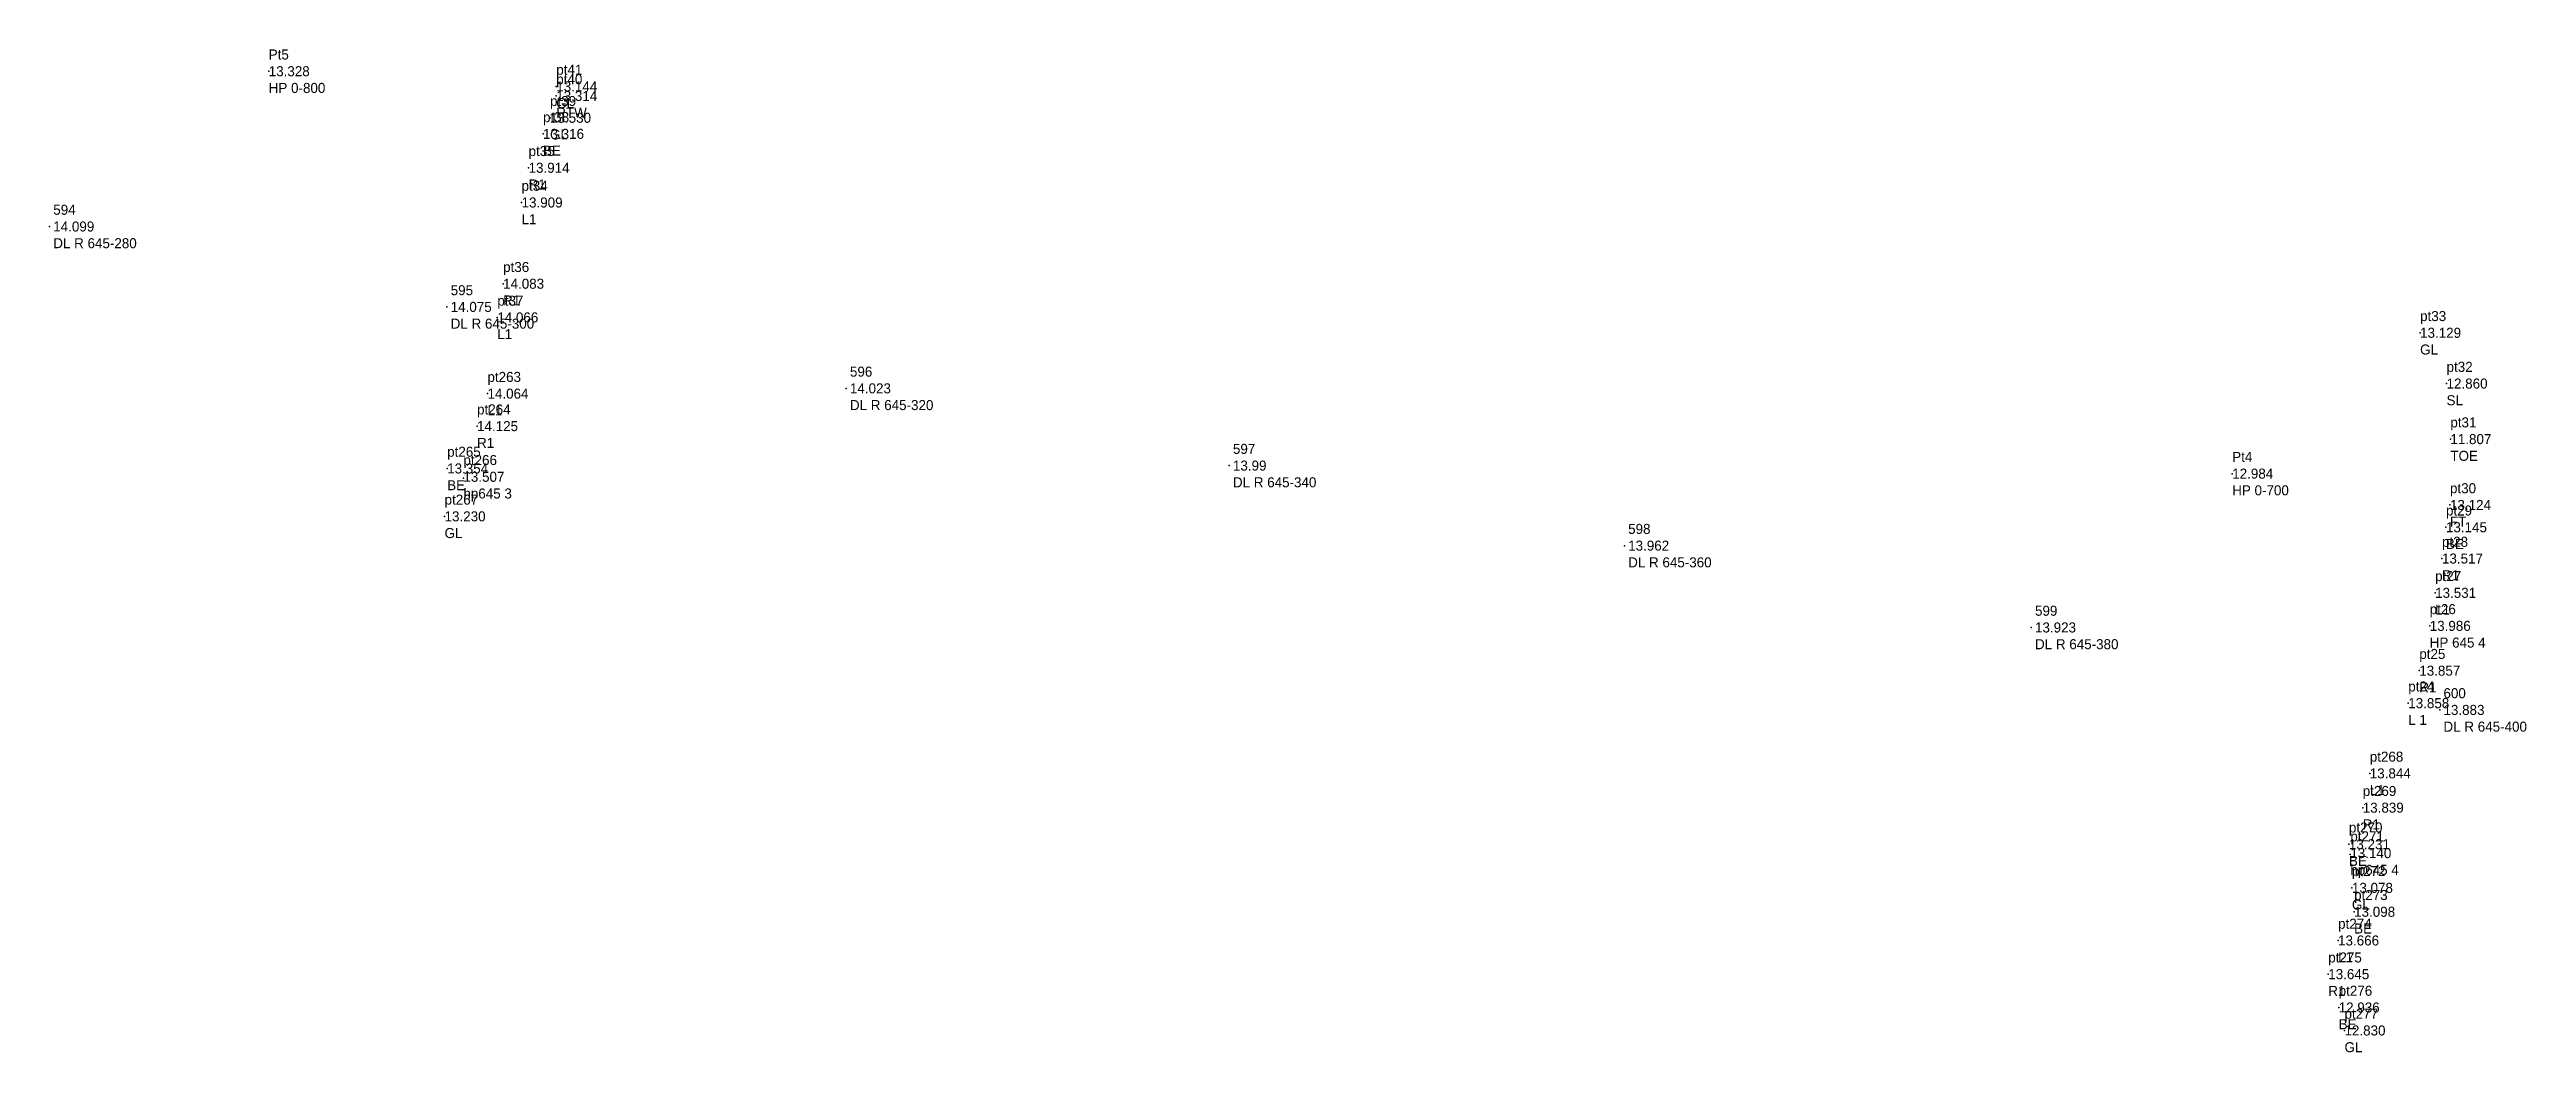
# Model space of a CAD drawing. Header units: metres. Extents: x 169978 to 830021, y 964681 to 1014880.
# Drawn here: x 178852.7 to 178976.3, y 975361.2 to 975411.2 of the extents above; entities that cross this region are included whole.
import ezdxf

# ---------------------------------------------------------------- set-up
doc = ezdxf.new("R2010")
doc.units = ezdxf.units.M

msp = doc.modelspace()

# ---------------------------------------------------------------- texts
at = {"layer": 'MDU TO TCNMEJ TO TN CS 644 500 To 645 700 UL & DL_SurveyPoint', "color": 7, "char_height": 0.5, "attachment_point": 4}
for s, insert, width in [('pt41\\P13.144\\PGL', (178878, 975409.37, 13.14), 3), ('pt40\\P13.314\\PRTW', (178878, 975408.9, 13.31), 3), ('pt38\\P13.316\\PBE', (178877.34, 975407.01, 13.32), 3), ('pt39\\P13.530\\PGL', (178877.69, 975407.81, 13.53), 3), ('pt35\\P13.914\\PR1', (178876.62, 975405.32, 13.91), 3), ('pt34\\P13.909\\PL1', (178876.27, 975403.59, 13.91), 3), ('pt36\\P14.083\\PR1', (178875.35, 975399.54, 14.08), 3), ('pt37\\P14.066\\PL1', (178875.06, 975397.86, 14.07), 3), ('pt33\\P13.129\\PGL', (178970.95, 975397.09, 13.13), 3), ('pt32\\P12.860\\PSL', (178972.27, 975394.56, 12.86), 3), ('pt263\\P14.064\\PL1', (178874.57, 975394.06, 14.06), 3), ('pt264\\P14.125\\PR1', (178874.05, 975392.44, 14.12), 3), ('pt31\\P11.807\\PTOE', (178972.46, 975391.79, 11.81), 3), ('pt265\\P13.354\\PBE', (178872.56, 975390.33, 13.35), 3), ('pt266\\P13.507\\Php645 3', (178873.37, 975389.84, 13.51), 4), ('pt30\\P13.124\\PFT', (178972.44, 975388.51, 13.12), 3), ('pt267\\P13.230\\PGL', (178872.43, 975387.94, 13.23), 3), ('pt29\\P13.145\\PBE', (178972.24, 975387.4, 13.14), 3), ('pt28\\P13.517\\PR1', (178972.04, 975385.84, 13.52), 3), ('pt27\\P13.531\\PL1', (178971.7, 975384.13, 13.53), 3), ('pt26\\P13.986\\PHP 645 4', (178971.43, 975382.48, 13.99), 4.5), ('pt25\\P13.857\\PR1', (178970.91, 975380.25, 13.86), 3), ('pt24\\P13.858\\PL 1', (178970.36, 975378.63, 13.86), 3), ('pt268\\P13.844\\PL1', (178968.44, 975375.13, 13.84), 3), ('pt269\\P13.839\\PR1', (178968.09, 975373.42, 13.84), 3), ('pt270\\P13.231\\PBE', (178967.4, 975371.6, 13.23), 3), ('pt271\\P13.140\\Php645 4', (178967.47, 975371.08, 13.14), 4), ('pt272\\P13.078\\PGL', (178967.55, 975369.42, 13.08), 3), ('pt273\\P13.098\\PBE', (178967.66, 975368.23, 13.1), 3), ('pt274\\P13.666\\PL1', (178966.86, 975366.8, 13.67), 3), ('pt275\\P13.645\\PR1', (178966.37, 975365.12, 13.64), 3), ('pt276\\P12.936\\PBE', (178966.89, 975363.46, 12.94), 3), ('pt277\\P12.830\\PGL', (178967.18, 975362.31, 12.83), 3)]:
    msp.add_mtext(s, dxfattribs=dict(at, insert=insert, width=width))
at = {"layer": 'MDU TO TN 3MVN TOMLMR  CH 0-400 TO 5-800_SurveyPoint', "color": 7, "char_height": 0.5, "width": 4.5, "attachment_point": 4}
for s, insert in [('Pt5\\P13.328\\PHP 0-800', (178863.66, 975410.13, 13.33)), ('Pt4\\P12.984\\PHP 0-700', (178961.58, 975390.07, 12.98))]:
    msp.add_mtext(s, dxfattribs=dict(at, insert=insert))
at = {"layer": 'MEJ TO TN CH635-600 TOCH647-200_Survey', "char_height": 0.5, "width": 6.5, "attachment_point": 4}
for s, insert in [(' 594\\P 14.099\\P DL R 645-280', (178852.73, 975402.39, 14.1)), (' 595\\P 14.075\\P DL R 645-300', (178872.55, 975398.38, 14.07)), (' 596\\P 14.023\\P DL R 645-320', (178892.46, 975394.32, 14.02)), (' 597\\P 13.99\\P DL R 645-340', (178911.56, 975390.47, 13.99)), (' 598\\P 13.962\\P DL R 645-360', (178931.27, 975386.48, 13.96)), (' 599\\P 13.923\\P DL R 645-380', (178951.56, 975382.4, 13.92)), (' 600\\P 13.883\\P DL R 645-400', (178971.93, 975378.29, 13.88))]:
    msp.add_mtext(s, dxfattribs=dict(at, insert=insert))

# ---------------------------------------------------------------- linework, layer by layer
at = {"layer": 'MDU TO TCNMEJ TO TN CS 644 500 To 645 700 UL & DL_SurveyPoint'}
for p in [(178878, 975409.37, 13.14), (178878, 975408.9, 13.31), (178877.34, 975407.01, 13.32), (178877.69, 975407.81, 13.53), (178876.62, 975405.32, 13.91), (178876.27, 975403.59, 13.91), (178875.35, 975399.54, 14.08), (178875.06, 975397.86, 14.07), (178970.95, 975397.09, 13.13), (178972.27, 975394.56, 12.86), (178874.57, 975394.06, 14.06), (178874.05, 975392.44, 14.12), (178972.46, 975391.79, 11.81), (178872.56, 975390.33, 13.35), (178873.37, 975389.84, 13.51), (178972.44, 975388.51, 13.12), (178872.43, 975387.94, 13.23), (178972.24, 975387.4, 13.14), (178972.04, 975385.84, 13.52), (178971.7, 975384.13, 13.53), (178971.43, 975382.48, 13.99), (178970.91, 975380.25, 13.86), (178970.36, 975378.63, 13.86), (178968.44, 975375.13, 13.84), (178968.09, 975373.42, 13.84), (178967.4, 975371.6, 13.23), (178967.47, 975371.08, 13.14), (178967.55, 975369.42, 13.08), (178967.66, 975368.23, 13.1), (178966.86, 975366.8, 13.67), (178966.37, 975365.12, 13.64), (178966.89, 975363.46, 12.94), (178967.18, 975362.31, 12.83)]:
    msp.add_point(p, dxfattribs=at)
at = {"layer": 'MDU TO TN 3MVN TOMLMR  CH 0-400 TO 5-800_SurveyPoint'}
for p in [(178863.66, 975410.13, 13.33), (178961.58, 975390.07, 12.98)]:
    msp.add_point(p, dxfattribs=at)
at = {"layer": 'MEJ TO TN CH635-600 TOCH647-200_Survey'}
for p in [(178852.73, 975402.39, 14.1), (178872.55, 975398.38, 14.07), (178892.46, 975394.32, 14.02), (178911.56, 975390.47, 13.99), (178931.27, 975386.48, 13.96), (178951.56, 975382.4, 13.92), (178971.93, 975378.29, 13.88)]:
    msp.add_point(p, dxfattribs=at)

msp.set_redraw_order([(e.dxf.handle, doc.entitydb.next_handle()) for e in msp.query("TEXT MTEXT ATTDEF DIMENSION ARC_DIMENSION")])  # texts and dimensions are drawn at this point

doc.saveas('drawing.dxf')
